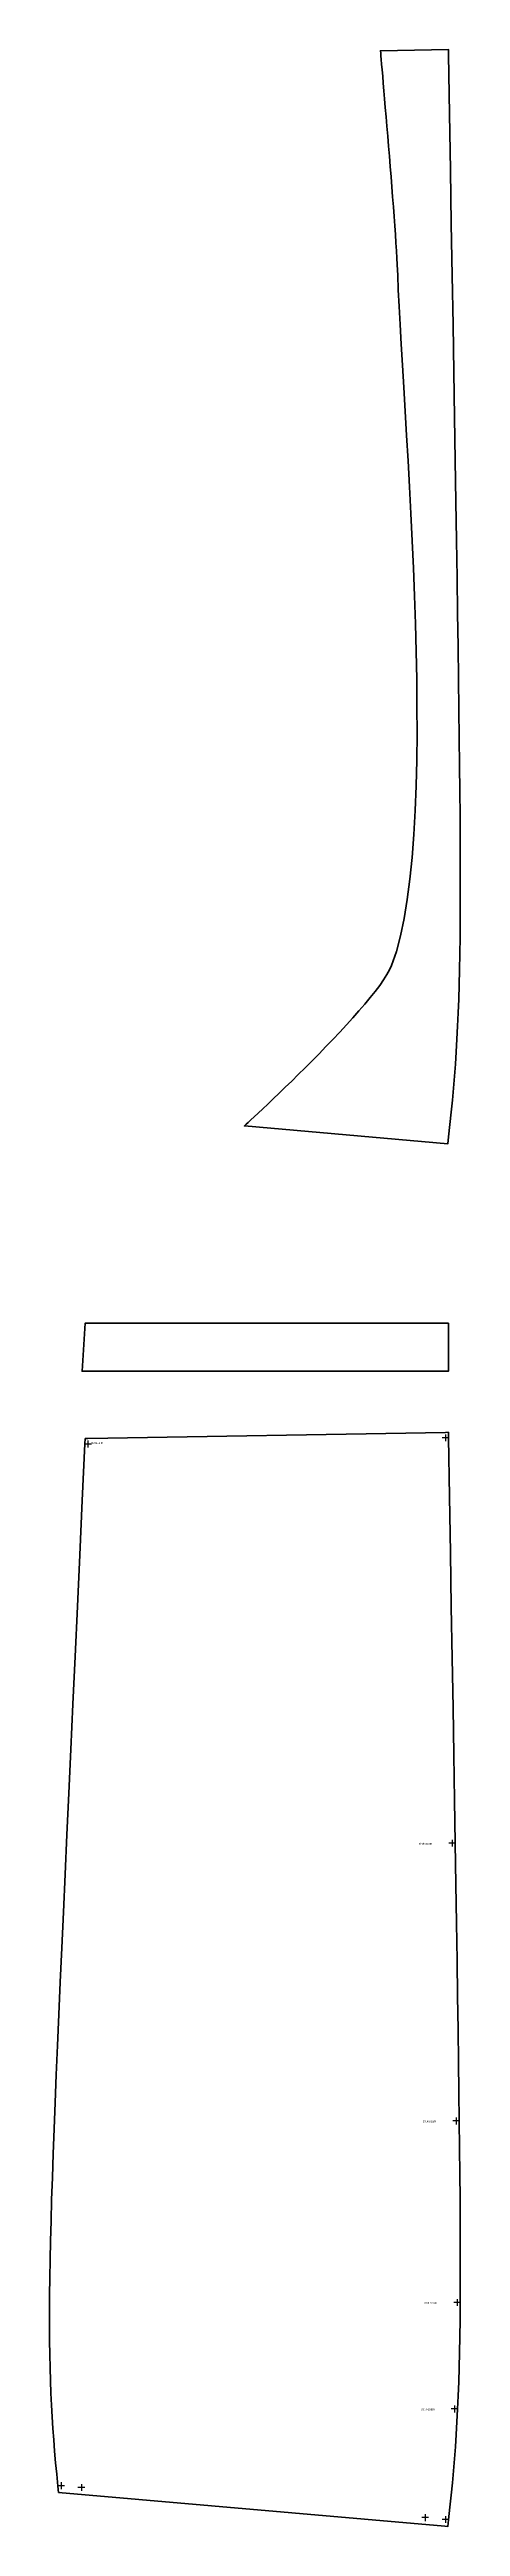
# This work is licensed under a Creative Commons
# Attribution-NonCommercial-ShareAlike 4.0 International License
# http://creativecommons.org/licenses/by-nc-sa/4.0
# Model space of a CAD drawing. Header units: millimetres. Extents: x -5850 to 7569, y -5370 to 4550.
# Drawn here: x -782 to -178, y 913 to 4550 of the extents above; entities that cross this region are included whole.
import ezdxf

# ---------------------------------------------------------------- set-up
doc = ezdxf.new("R2010")
doc.units = ezdxf.units.MM
doc.layers.add('CUT', color=6, linetype='Continuous', lineweight=50)
doc.layers.add('PEN', color=5, linetype='Continuous')
doc.layers.add('TEXT', color=3, linetype='Continuous')

msp = doc.modelspace()

# ---------------------------------------------------------------- linework, layer by layer
at = {"layer": 'CUT'}
for points in [[(-295.6, 4548.1), (-295.5, 4547.3), (-295.3, 4544.8), (-295, 4540.7), (-294.5, 4535.2), (-293.9, 4528.3), (-293.2, 4520.2), (-292.4, 4510.9), (-291.5, 4500.7), (-290.6, 4489.4), (-289.5, 4477.4), (-288.5, 4464.6), (-287.3, 4451.1), (-286.2, 4437.2), (-285, 4422.8), (-283.8, 4408.1), (-282.5, 4393.2), (-281.3, 4378.2), (-280.1, 4363.1), (-279, 4348.1), (-277.8, 4333.4), (-276.7, 4318.9), (-275.6, 4304.8), (-274.7, 4291.2), (-273.7, 4278.2), (-272.9, 4265.9), (-272.1, 4254.4), (-271.5, 4243.8), (-270.9, 4234.3), (-270.5, 4225.8), (-270.2, 4218.5), (-269.4, 4196.9), (-268.2, 4172.7), (-266.8, 4146), (-265.2, 4117.2), (-263.3, 4086.3), (-261.4, 4053.5), (-259.3, 4019.1), (-257.2, 3983.2), (-255.1, 3946), (-253, 3907.7), (-251, 3868.6), (-249, 3828.7), (-247.2, 3788.3), (-245.6, 3747.6), (-244.3, 3706.7), (-243.2, 3665.9), (-242.4, 3625.3), (-242, 3585.1), (-241.9, 3545.5), (-242.3, 3506.8), (-243.2, 3469), (-244.6, 3432.5), (-246.6, 3397.3), (-249.1, 3363.7), (-252.3, 3331.8), (-256.2, 3301.8), (-260.8, 3274), (-266.1, 3248.6), (-272.3, 3225.6), (-279.3, 3205.3), (-282.2, 3199), (-286.1, 3192), (-291, 3184.3), (-296.8, 3176), (-303.4, 3167.2), (-310.8, 3158), (-318.7, 3148.4), (-327.3, 3138.4), (-336.3, 3128.2), (-345.7, 3117.8), (-355.5, 3107.3), (-365.5, 3096.7), (-375.7, 3086.1), (-385.9, 3075.6), (-396.2, 3065.2), (-406.3, 3055), (-416.4, 3045.1), (-426.1, 3035.5), (-435.6, 3026.3), (-444.6, 3017.6), (-453.2, 3009.4), (-461.2, 3001.7), (-468.6, 2994.7), (-475.2, 2988.5), (-481.1, 2983), (-486.1, 2978.4), (-490.1, 2974.7), (-493, 2972), (-494.8, 2970.3), (-495.5, 2969.7), (-495.5, 2969.7), (-196.6, 2943.5), (-196.6, 2943.5), (-195.5, 2953.4), (-193.5, 2971.7), (-191.6, 2989.7), (-189.9, 3007.4), (-188.3, 3025.1), (-186.8, 3042.7), (-185.5, 3060.5), (-184.3, 3078.6), (-183.2, 3097), (-182.2, 3115.9), (-181.4, 3135.4), (-180.6, 3155.6), (-180, 3176.8), (-179.5, 3198.9), (-179, 3222.2), (-178.7, 3246.6), (-178.5, 3272.4), (-178.4, 3299.7), (-178.3, 3328.5), (-178.4, 3358.9), (-178.5, 3391), (-178.7, 3425), (-179, 3460.9), (-179.3, 3498.9), (-179.8, 3539), (-180.3, 3581.2), (-180.9, 3625.8), (-181.5, 3672.8), (-182.3, 3722.3), (-183, 3774.3), (-183.9, 3829), (-184.8, 3886.5), (-185.8, 3946.7), (-186.8, 4009.9), (-187.9, 4076.2), (-189, 4145.5), (-190.2, 4218.2), (-191.5, 4293.9), (-192.8, 4373), (-194.1, 4455.6), (-195.5, 4541.9), (-195.6, 4549.9), (-295.6, 4548.1), (-195.6, 4549.9)], [(-195.6, 2679.8), (-195.6, 2671.8), (-195.7, 2609.4), (-734.1, 2609.5), (-730.2, 2672.1), (-729.7, 2679.8), (-195.6, 2679.8)], [(-195.6, 2519.8), (-195.5, 2511.8), (-194.1, 2425.5), (-192.8, 2342.9), (-191.5, 2263.8), (-190.2, 2188.1), (-189, 2115.4), (-187.9, 2046.2), (-186.8, 1979.8), (-185.8, 1916.6), (-184.8, 1856.4), (-183.9, 1799), (-183, 1744.2), (-182.3, 1692.2), (-181.5, 1642.7), (-180.9, 1595.8), (-180.3, 1551.2), (-179.8, 1508.9), (-179.3, 1468.8), (-179, 1430.9), (-178.7, 1394.9), (-178.5, 1360.9), (-178.4, 1328.8), (-178.3, 1298.4), (-178.4, 1269.6), (-178.5, 1242.4), (-178.7, 1216.6), (-179, 1192.1), (-179.5, 1168.9), (-180, 1146.7), (-180.6, 1125.6), (-181.4, 1105.3), (-182.2, 1085.8), (-183.2, 1066.9), (-184.3, 1048.5), (-185.5, 1030.5), (-186.8, 1012.7), (-188.3, 995), (-189.9, 977.4), (-191.6, 959.6), (-193.5, 941.6), (-195.5, 923.3), (-196.6, 913.5), (-196.6, 913.5), (-200.9, 913.8), (-768.6, 963.5), (-768.6, 963.5), (-769.6, 972.8), (-771.3, 990.1), (-773, 1007), (-774.5, 1023.9), (-775.9, 1040.6), (-777.1, 1057.4), (-778.2, 1074.4), (-779.2, 1091.6), (-780, 1109.3), (-780.7, 1127.4), (-781.3, 1146.2), (-781.7, 1165.8), (-781.9, 1186.1), (-782.1, 1207.5), (-782.1, 1229.9), (-781.9, 1253.6), (-781.6, 1278.5), (-781.1, 1304.8), (-780.5, 1332.6), (-779.8, 1361.9), (-778.9, 1393), (-777.8, 1425.8), (-776.6, 1460.5), (-775.3, 1497.1), (-773.8, 1535.8), (-772.2, 1576.5), (-770.4, 1619.6), (-768.4, 1664.9), (-766.4, 1712.5), (-764.1, 1762.8), (-761.7, 1815.5), (-759.2, 1870.9), (-756.5, 1929), (-753.7, 1989.8), (-750.7, 2054.1), (-747.7, 2120.7), (-744.4, 2190.8), (-741, 2263.9), (-737.5, 2339.9), (-733.8, 2419.6), (-730, 2502.8), (-729.6, 2510.5), (-729.6, 2510.5), (-725.6, 2510.6), (-200.1, 2519.7), (-195.6, 2519.8)]]:
    msp.add_lwpolyline(points, dxfattribs=at)
at = {"layer": 'PEN'}
for p, q in [((-195, 2511.7), (-205, 2511.7)), ((-200, 2516.7), (-200, 2506.7)), ((-720.5, 2502.6), (-730.5, 2502.6)), ((-725.5, 2507.6), (-725.5, 2497.6)), ((-185.3, 1916.6), (-195.3, 1916.6)), ((-190.3, 1921.6), (-190.3, 1911.6)), ((-179.3, 1508.8), (-189.3, 1508.8)), ((-184.3, 1513.8), (-184.3, 1503.8)), ((-178, 1242.4), (-188, 1242.4)), ((-183, 1247.4), (-183, 1237.4)), ((-186.7, 1091), (-186.7, 1081)), ((-181.7, 1086), (-191.7, 1086)), ((-760.1, 973.3), (-770.1, 973.3)), ((-765.1, 978.3), (-765.1, 968.3)), ((-730.2, 970.7), (-740.2, 970.7)), ((-730.2, 970.7), (-740.2, 970.7)), ((-735.2, 975.7), (-735.2, 965.7)), ((-735.2, 975.7), (-735.2, 965.7)), ((-224.9, 926.4), (-234.9, 926.4)), ((-224.9, 926.4), (-234.9, 926.4)), ((-229.9, 931.4), (-229.9, 921.4)), ((-229.9, 931.4), (-229.9, 921.4)), ((-195, 923.8), (-205, 923.8)), ((-200, 928.8), (-200, 918.8))]:
    msp.add_line(p, q, dxfattribs=at)

# ---------------------------------------------------------------- texts
at = {"layer": 'TEXT'}
msp.add_text('SAIL-1 R', height=3, dxfattribs=at).set_placement((-720.5, 2502.6))
at = {"layer": 'text'}
for p in [(-239.3, 1914.6), (-233.3, 1506.8), (-232, 1240.4), (-235.7, 1084)]:
    msp.add_text('strut-seam', height=3, dxfattribs=at).set_placement(p)

doc.saveas('drawing.dxf')
